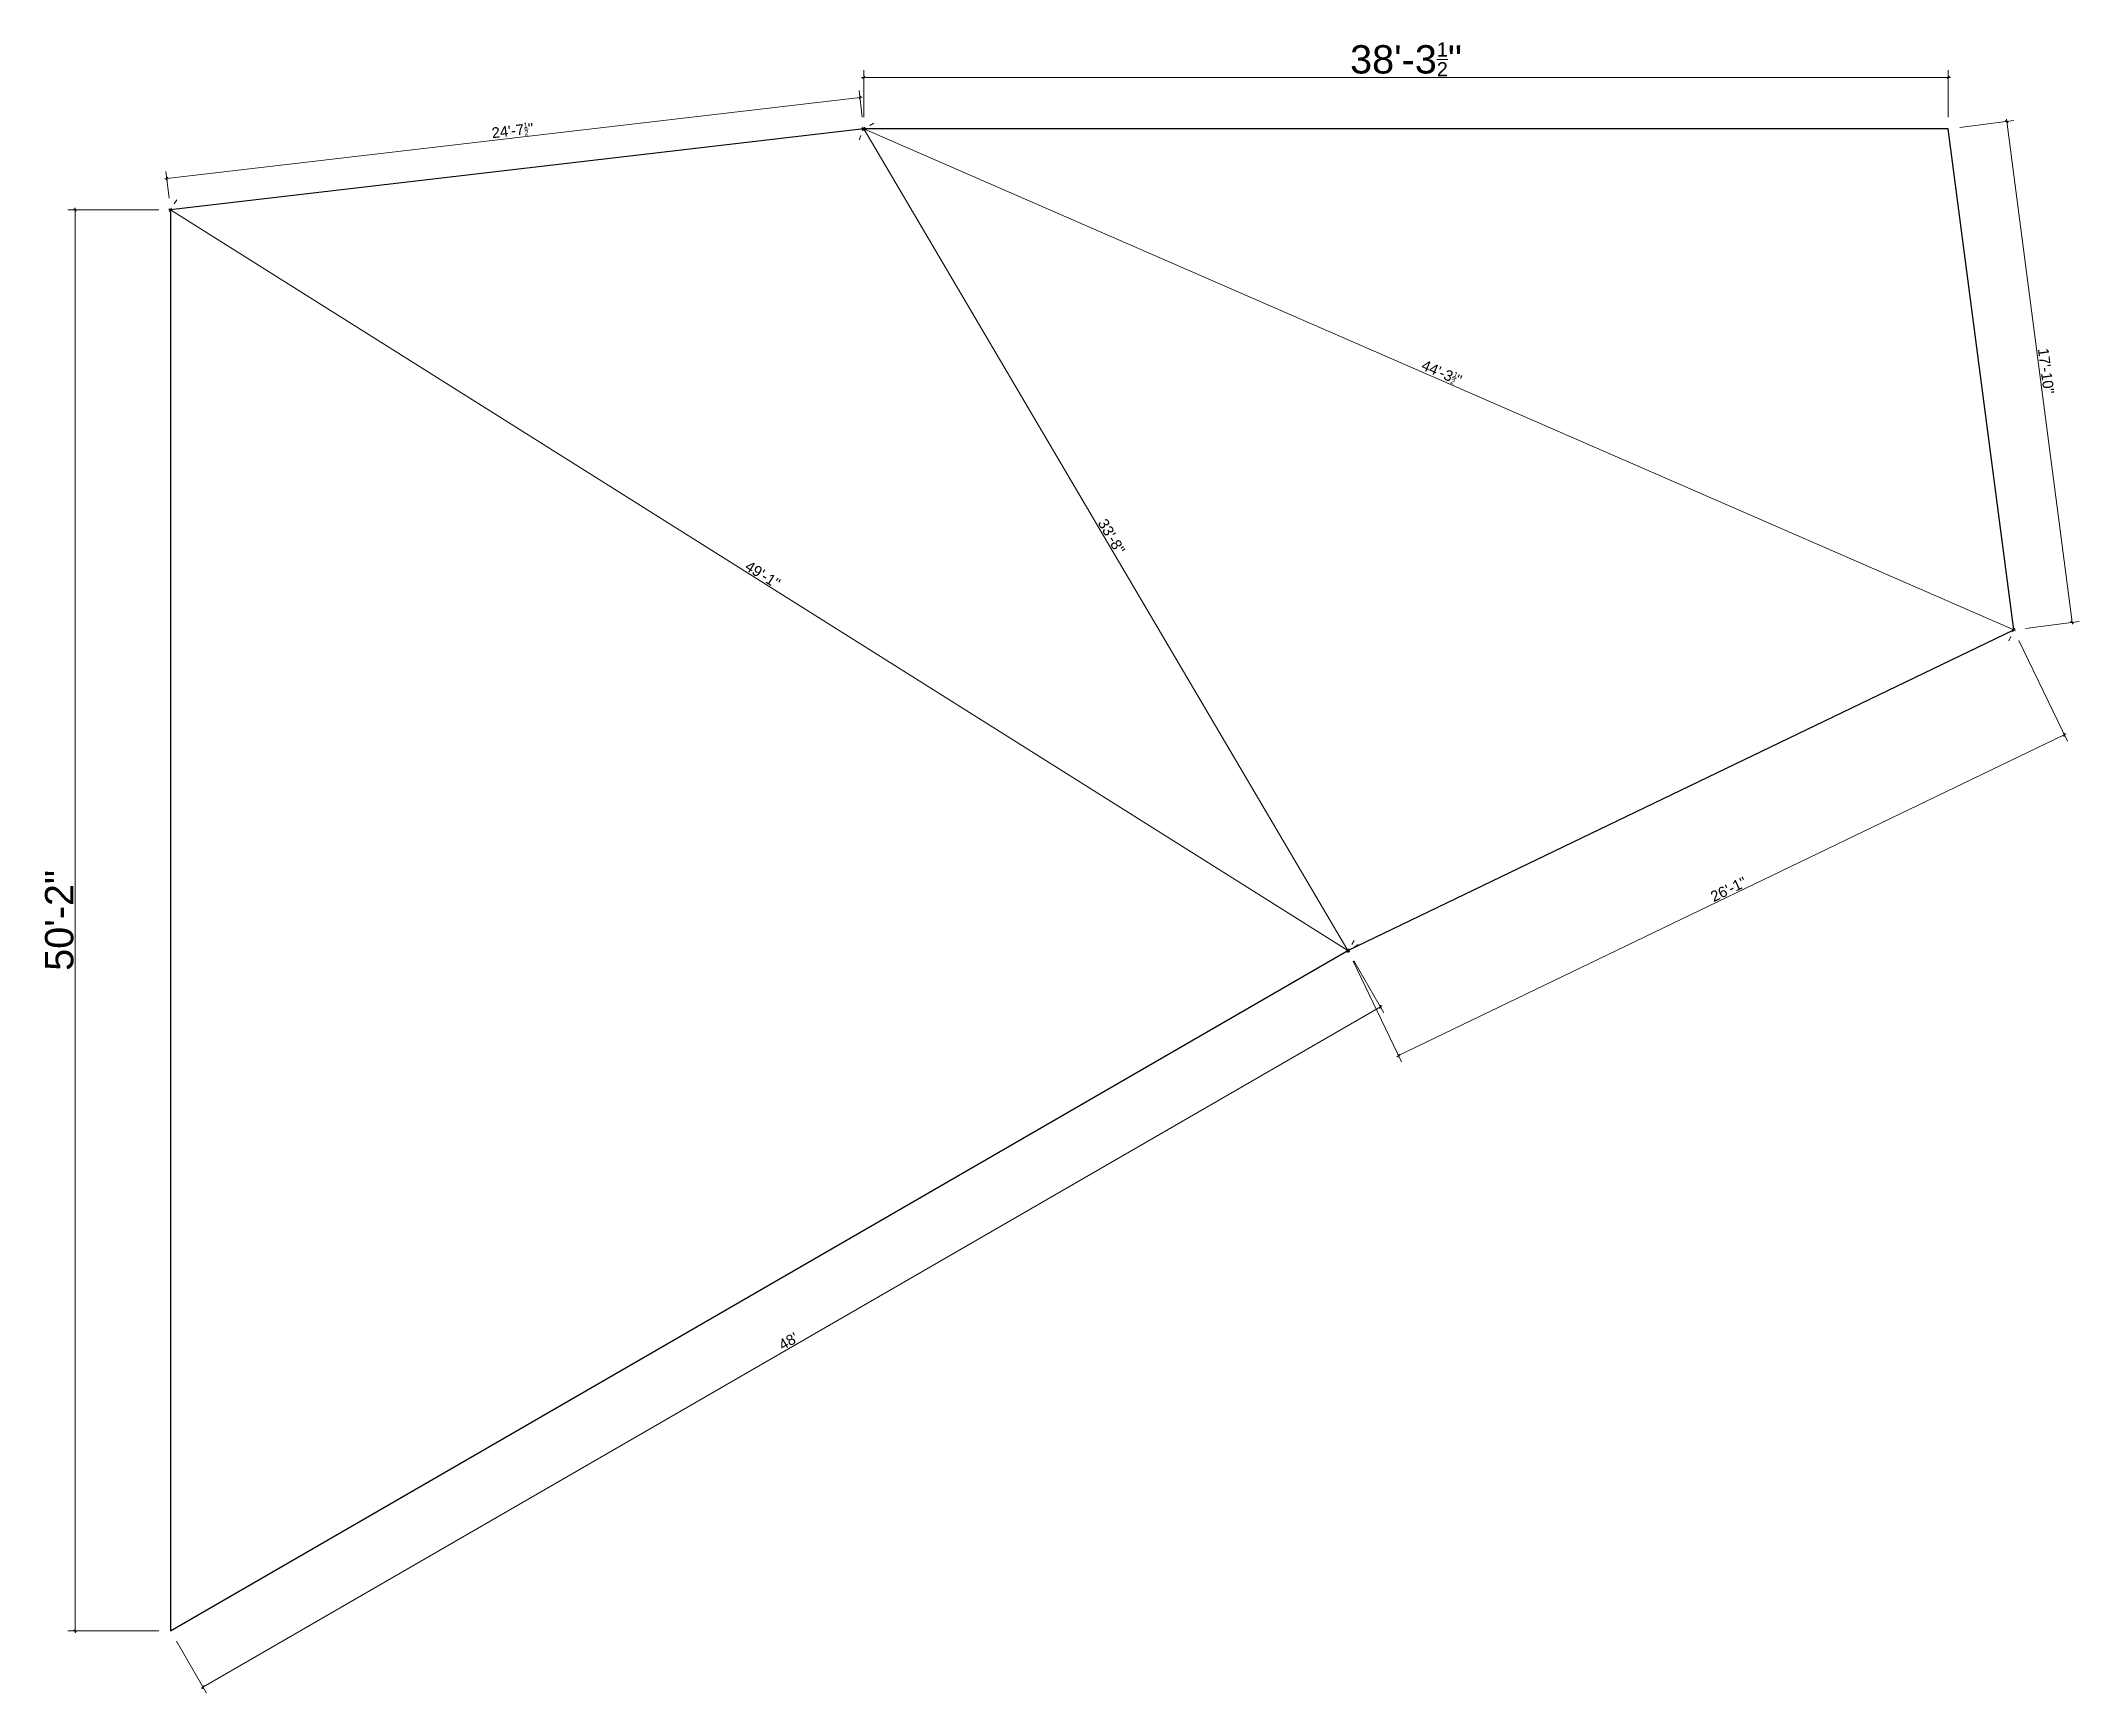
# Model space of a CAD drawing. Header units: inches. Extents: x 2 to 197762, y -33236 to 9.
# Drawn here: x 30099 to 30962, y -17818 to -17118 of the extents above; entities that cross this region are included whole.
import ezdxf

# ---------------------------------------------------------------- set-up
doc = ezdxf.new("R2010")
doc.units = ezdxf.units.IN
doc.header["$LTSCALE"] = 5
doc.header["$MEASUREMENT"] = 0
doc.layers.add('A-WALL', color=7, linetype='Continuous', lineweight=9)
doc.layers.add('dim line', color=7, linetype='Continuous', lineweight=15, true_color=0xfab2b2)
doc.layers.add('WALL', color=7, linetype='Continuous')
doc.styles.get("Standard").update_dxf_attribs({"font": 'arial.ttf'})
doc.dimstyles.new('Standard$0', dxfattribs={"dimtxt": 6, "dimasz": 4, "dimexe": 3, "dimexo": 6, "dimgap": 3, "dimtad": 1, "dimdec": 1, "dimzin": 0, "dimdsep": 46, "dimlunit": 4, "dimtxsty": 'Standard', "dimcen": 0.09, "dimclrd": 6, "dimclre": 6, "dimclrt": 7, "dimadec": 0, "dimazin": 0, "dimtfac": 1, "dimtdec": 1, "dimtix": 1, "dimtofl": 0, "dimtmove": 1, "dimatfit": 3, "dimfxl": 1, "dimtolj": 1, "dimtzin": 0, "dimlwd": 18, "dimlwe": 18, "dimarcsym": 0})

msp = doc.modelspace()

# ---------------------------------------------------------------- blocks, each defined once
blk = doc.blocks.new('oblique')
at = {"color": 0, "lineweight": -2}
blk.add_line((0.25, 0.25), (-0.25, -0.25), dxfattribs=at)
at = {"layer": 'dim line', "lineweight": 9}
for p, q in [((-0.4375, 0), (0.4375, 0)), ((0, 0.4375), (0, -0.4375))]:
    blk.add_line(p, q, dxfattribs=at)
blk = doc.blocks.new('*D516')
at = {"layer": 'A-WALL', "color": 33, "lineweight": 0, "ltscale": 5, "transparency": 16777216}
blk.add_line((30445.74, -17142.08), (30152.12, -17176.35), dxfattribs=at)
at = {"layer": 'A-WALL', "color": 47, "lineweight": 0, "ltscale": 5, "transparency": 16777216}
for p, q in [((30446.71, -17150.47), (30445.39, -17139.1)), ((30153.1, -17184.73), (30151.77, -17173.37))]:
    blk.add_line(p, q, dxfattribs=at)
at = {"layer": 'Defpoints', "color": 0, "ltscale": 5, "transparency": 16777216}
for p in [(30447.29, -17155.43), (30152.12, -17176.35), (30153.68, -17189.7)]:
    blk.add_point(p, dxfattribs=at)
at = {"layer": 'A-WALL', "color": 33, "lineweight": 0, "ltscale": 5, "transparency": 16777216, "xscale": 2, "yscale": 2, "zscale": 2}
for p, rotation in [((30445.74, -17142.08), 6.656485109489738), ((30152.12, -17176.35), 186.6564851094898)]:
    blk.add_blockref('oblique', p, dxfattribs=dict(at, rotation=rotation))
at = {"layer": 'A-WALL', "color": 7, "ltscale": 5, "transparency": 16777216, "insert": (30298.56, -17156.1), "char_height": 4.5, "attachment_point": 5, "rotation": 6.65649}
blk.add_mtext('\\A1;24\'-7{\\H0.5x;\\S1/2;}"', dxfattribs=at)
blk = doc.blocks.new('_OBLIQUE')
at = {"color": 0, "linetype": 'ByBlock'}
blk.add_line((-0.5, -0.5), (0.5, 0.5), dxfattribs=at)
blk = doc.blocks.new('*D517')
at = {"layer": 'A-WALL', "color": 47, "lineweight": 0, "ltscale": 5, "transparency": 16777216}
for p, q in [((30447.29, -17150.43), (30447.29, -17130.55)), ((30906.68, -17150.43), (30906.68, -17130.55))]:
    blk.add_line(p, q, dxfattribs=at)
at = {"layer": 'A-WALL', "color": 33, "lineweight": 0, "ltscale": 5, "transparency": 16777216}
blk.add_line((30906.68, -17133.55), (30447.29, -17133.55), dxfattribs=at)
at = {"layer": 'Defpoints', "color": 0, "ltscale": 5, "transparency": 16777216}
for p in [(30447.29, -17133.55), (30447.29, -17155.43), (30906.68, -17155.43)]:
    blk.add_point(p, dxfattribs=at)
at = {"layer": 'A-WALL', "color": 33, "lineweight": 0, "ltscale": 5, "transparency": 16777216, "xscale": 2, "yscale": 2, "zscale": 2, "rotation": 180}
blk.add_blockref('oblique', (30447.29, -17133.55), dxfattribs=at)
at = {"layer": 'A-WALL', "color": 33, "lineweight": 0, "ltscale": 5, "transparency": 16777216, "xscale": 2, "yscale": 2, "zscale": 2}
blk.add_blockref('oblique', (30906.68, -17133.55), dxfattribs=at)
at = {"layer": 'A-WALL', "color": 7, "ltscale": 5, "transparency": 16777216, "insert": (30676.98, -17125.92), "char_height": 12, "attachment_point": 5}
blk.add_mtext('\\A1;38\'-3{\\H0.5x;\\S1/2;}"', dxfattribs=at)
blk = doc.blocks.new('*D518')
at = {"layer": 'A-WALL', "color": 47, "lineweight": 0, "ltscale": 5, "transparency": 16777216}
for p, q in [((30911.63, -17154.79), (30934.44, -17151.81)), ((30939.33, -17366.99), (30962.13, -17364.01))]:
    blk.add_line(p, q, dxfattribs=at)
at = {"layer": 'A-WALL', "color": 33, "lineweight": 0, "ltscale": 5, "transparency": 16777216}
blk.add_line((30959.16, -17364.4), (30931.46, -17152.2), dxfattribs=at)
at = {"layer": 'Defpoints', "color": 0, "ltscale": 5, "transparency": 16777216}
for p in [(30906.68, -17155.43), (30931.46, -17152.2), (30934.37, -17367.63)]:
    blk.add_point(p, dxfattribs=at)
at = {"layer": 'A-WALL', "color": 33, "lineweight": 0, "ltscale": 5, "transparency": 16777216, "xscale": 2, "yscale": 2, "zscale": 2}
for p, rotation in [((30931.46, -17152.2), 97.43550611295043), ((30959.16, -17364.4), 277.4355061129505)]:
    blk.add_blockref('oblique', p, dxfattribs=dict(at, rotation=rotation))
at = {"layer": 'A-WALL', "color": 7, "ltscale": 5, "transparency": 16777216, "insert": (30948.08, -17257.94), "char_height": 4.5, "attachment_point": 5, "rotation": 277.43551}
blk.add_mtext('\\A1;17\'-10"', dxfattribs=at)
blk = doc.blocks.new('*D519')
at = {"layer": 'A-WALL', "color": 47, "lineweight": 0, "ltscale": 5, "transparency": 16777216}
for p, q in [((30936.54, -17372.14), (30957.1, -17414.81)), ((30654.56, -17508.01), (30675.12, -17550.68))]:
    blk.add_line(p, q, dxfattribs=at)
at = {"layer": 'A-WALL', "color": 33, "lineweight": 0, "ltscale": 5, "transparency": 16777216}
blk.add_line((30673.82, -17547.98), (30955.8, -17412.11), dxfattribs=at)
at = {"layer": 'Defpoints', "color": 0, "ltscale": 5, "transparency": 16777216}
for p in [(30934.37, -17367.63), (30955.8, -17412.11), (30652.39, -17503.5)]:
    blk.add_point(p, dxfattribs=at)
at = {"layer": 'A-WALL', "color": 33, "lineweight": 0, "ltscale": 5, "transparency": 16777216, "xscale": 2, "yscale": 2, "zscale": 2}
for p, rotation in [((30955.8, -17412.11), 25.72641114425587), ((30673.82, -17547.98), 205.7264111442559)]:
    blk.add_blockref('oblique', p, dxfattribs=dict(at, rotation=rotation))
at = {"layer": 'A-WALL', "color": 7, "ltscale": 5, "transparency": 16777216, "insert": (30813.6, -17477.52), "char_height": 4.5, "attachment_point": 5, "rotation": 25.72641}
blk.add_mtext('\\A1;26\'-1"', dxfattribs=at)
blk = doc.blocks.new('*D520')
at = {"layer": 'A-WALL', "color": 47, "lineweight": 0, "ltscale": 5, "transparency": 16777216}
for p, q in [((30654.89, -17507.83), (30667.65, -17529.9)), ((30156.18, -17796.03), (30168.93, -17818.1))]:
    blk.add_line(p, q, dxfattribs=at)
at = {"layer": 'A-WALL', "color": 33, "lineweight": 0, "ltscale": 5, "transparency": 16777216}
blk.add_line((30167.43, -17815.51), (30666.15, -17527.31), dxfattribs=at)
at = {"layer": 'Defpoints', "color": 0, "ltscale": 5, "transparency": 16777216}
for p in [(30652.39, -17503.5), (30666.15, -17527.31), (30153.68, -17791.7)]:
    blk.add_point(p, dxfattribs=at)
at = {"layer": 'A-WALL', "color": 33, "lineweight": 0, "ltscale": 5, "transparency": 16777216, "xscale": 2, "yscale": 2, "zscale": 2}
for p, rotation in [((30666.15, -17527.31), 30.02282740669087), ((30167.43, -17815.51), 210.0228274066909)]:
    blk.add_blockref('oblique', p, dxfattribs=dict(at, rotation=rotation))
at = {"layer": 'A-WALL', "color": 7, "ltscale": 5, "transparency": 16777216, "insert": (30415.39, -17668.98), "char_height": 4.5, "attachment_point": 5, "rotation": 30.02283}
blk.add_mtext("\\A1;48'", dxfattribs=at)
blk = doc.blocks.new('*D521')
at = {"layer": 'A-WALL', "color": 47, "lineweight": 0, "ltscale": 5, "transparency": 16777216}
for p, q in [((30148.68, -17189.7), (30110.24, -17189.7)), ((30148.68, -17791.7), (30110.24, -17791.7))]:
    blk.add_line(p, q, dxfattribs=at)
at = {"layer": 'A-WALL', "color": 33, "lineweight": 0, "ltscale": 5, "transparency": 16777216}
blk.add_line((30113.24, -17189.7), (30113.24, -17791.7), dxfattribs=at)
at = {"layer": 'Defpoints', "color": 0, "ltscale": 5, "transparency": 16777216}
for p in [(30153.68, -17189.7), (30113.24, -17791.7), (30153.68, -17791.7)]:
    blk.add_point(p, dxfattribs=at)
at = {"layer": 'A-WALL', "color": 33, "lineweight": 0, "ltscale": 5, "transparency": 16777216, "xscale": 2, "yscale": 2, "zscale": 2}
for p, rotation in [((30113.24, -17189.7), 90), ((30113.24, -17791.7), 270)]:
    blk.add_blockref('oblique', p, dxfattribs=dict(at, rotation=rotation))
at = {"layer": 'A-WALL', "color": 7, "ltscale": 5, "transparency": 16777216, "insert": (30106.61, -17490.7), "char_height": 12, "attachment_point": 5, "rotation": 90}
blk.add_mtext('\\A1;50\'-2"', dxfattribs=at)
blk = doc.blocks.new('*D522')
at = {"layer": 'A-WALL', "color": 33, "lineweight": 0, "ltscale": 5, "transparency": 16777216}
blk.add_line((30153.68, -17189.7), (30652.39, -17503.5), dxfattribs=at)
at = {"layer": 'A-WALL', "color": 47, "lineweight": 0, "ltscale": 5, "transparency": 16777216}
for p, q in [((30156.34, -17185.47), (30155.27, -17187.16)), ((30655.05, -17499.27), (30653.99, -17500.96))]:
    blk.add_line(p, q, dxfattribs=at)
at = {"layer": 'Defpoints', "color": 0, "ltscale": 5, "transparency": 16777216}
for p in [(30153.68, -17189.7), (30652.39, -17503.5), (30652.39, -17503.5)]:
    blk.add_point(p, dxfattribs=at)
at = {"layer": 'A-WALL', "color": 33, "lineweight": 0, "ltscale": 5, "transparency": 16777216, "xscale": 2, "yscale": 2, "zscale": 2}
for p, rotation in [((30153.68, -17189.7), 147.8211343331259), ((30652.39, -17503.5), 327.8211343331259)]:
    blk.add_blockref('oblique', p, dxfattribs=dict(at, rotation=rotation))
at = {"layer": 'A-WALL', "color": 7, "ltscale": 5, "transparency": 16777216, "insert": (30404.52, -17344.23), "char_height": 4.5, "attachment_point": 5, "rotation": 327.82113}
blk.add_mtext('\\A1;49\'-1"', dxfattribs=at)
blk = doc.blocks.new('*D523')
at = {"layer": 'A-WALL', "color": 33, "lineweight": 0, "ltscale": 5, "transparency": 16777216}
blk.add_line((30447.29, -17155.43), (30652.39, -17503.5), dxfattribs=at)
at = {"layer": 'A-WALL', "color": 47, "lineweight": 0, "ltscale": 5, "transparency": 16777216}
for p, q in [((30451.6, -17152.9), (30449.88, -17153.91)), ((30656.7, -17500.96), (30654.98, -17501.98))]:
    blk.add_line(p, q, dxfattribs=at)
at = {"layer": 'Defpoints', "color": 0, "ltscale": 5, "transparency": 16777216}
for p in [(30447.29, -17155.43), (30652.39, -17503.5), (30652.39, -17503.5)]:
    blk.add_point(p, dxfattribs=at)
at = {"layer": 'A-WALL', "color": 33, "lineweight": 0, "ltscale": 5, "transparency": 16777216, "xscale": 2, "yscale": 2, "zscale": 2}
for p, rotation in [((30447.29, -17155.43), 120.5085900979861), ((30652.39, -17503.5), 300.5085900979861)]:
    blk.add_blockref('oblique', p, dxfattribs=dict(at, rotation=rotation))
at = {"layer": 'A-WALL', "color": 7, "ltscale": 5, "transparency": 16777216, "insert": (30552.25, -17328.05), "char_height": 4.5, "attachment_point": 5, "rotation": 300.50859}
blk.add_mtext('\\A1;33\'-8"', dxfattribs=at)
blk = doc.blocks.new('*D524')
at = {"layer": 'A-WALL', "color": 33, "lineweight": 0, "ltscale": 5, "transparency": 16777216}
blk.add_line((30447.29, -17155.43), (30934.37, -17367.63), dxfattribs=at)
at = {"layer": 'A-WALL', "color": 47, "lineweight": 0, "ltscale": 5, "transparency": 16777216}
for p, q in [((30445.3, -17160.02), (30446.1, -17158.18)), ((30932.37, -17372.22), (30933.17, -17370.39))]:
    blk.add_line(p, q, dxfattribs=at)
at = {"layer": 'Defpoints', "color": 0, "ltscale": 5, "transparency": 16777216}
for p in [(30447.29, -17155.43), (30934.37, -17367.63), (30934.37, -17367.63)]:
    blk.add_point(p, dxfattribs=at)
at = {"layer": 'A-WALL', "color": 33, "lineweight": 0, "ltscale": 5, "transparency": 16777216, "xscale": 2, "yscale": 2, "zscale": 2}
for p, rotation in [((30447.29, -17155.43), 156.4590553134305), ((30934.37, -17367.63), 336.4590553134306)]:
    blk.add_blockref('oblique', p, dxfattribs=dict(at, rotation=rotation))
at = {"layer": 'A-WALL', "color": 7, "ltscale": 5, "transparency": 16777216, "insert": (30692.1, -17258.62), "char_height": 4.5, "attachment_point": 5, "rotation": 336.45906}
blk.add_mtext('\\A1;44\'-3{\\H0.5x;\\S1/2;}"', dxfattribs=at)

# ---------------------------------------------------------------- dimensions: what is measured, and where the dimension line sits
at = {"layer": 'A-WALL', "ltscale": 5}
dim = msp.add_linear_dim(base=(30447.29, -17133.55), p1=(30906.68, -17155.43), p2=(30447.29, -17155.43), dimstyle='Standard$0', override={"dimtxt": 12, "dimasz": 2, "dimexo": 5, "dimgap": 0.5, "dimzin": 12, "dimpost": '\\X', "dimblk": 'oblique', "dimcen": 3, "dimclrd": 33, "dimclre": 47, "dimtfac": 0.5, "dimfxl": 3, "dimlwd": 0, "dimlwe": 0}, dxfattribs=at)
dim.commit()
dim.dimension.update_dxf_attribs({"geometry": '*D517', "text_midpoint": (30676.98, -17125.92)})
for p1, p2, distance, picture, middle in [((30447.29, -17155.43), (30153.68, -17189.7), -13.44, '*D516', (30298.56, -17156.1)), ((30447.29, -17155.43), (30934.37, -17367.63), 0, '*D524', (30692.1, -17258.62)), ((30447.29, -17155.43), (30652.39, -17503.5), 0, '*D523', (30552.25, -17328.05)), ((30934.37, -17367.63), (30906.68, -17155.43), -25, '*D518', (30948.08, -17257.94)), ((30153.68, -17189.7), (30652.39, -17503.5), 0, '*D522', (30404.52, -17344.23)), ((30652.39, -17503.5), (30934.37, -17367.63), -49.37, '*D519', (30813.6, -17477.52)), ((30153.68, -17791.7), (30652.39, -17503.5), -27.49, '*D520', (30415.39, -17668.98))]:
    dim = msp.add_aligned_dim(p1=p1, p2=p2, distance=distance, dimstyle='Standard$0', override={"dimtxt": 4.5, "dimasz": 2, "dimexo": 5, "dimgap": 0.5, "dimzin": 12, "dimpost": '\\X', "dimblk": 'oblique', "dimcen": 3, "dimclrd": 33, "dimclre": 47, "dimtfac": 0.5, "dimfxl": 3, "dimlwd": 0, "dimlwe": 0}, dxfattribs=at)
    dim.commit()
    dim.dimension.update_dxf_attribs({"geometry": picture, "text_midpoint": middle})
dim = msp.add_linear_dim(base=(30113.24, -17791.7), p1=(30153.68, -17189.7), p2=(30153.68, -17791.7), angle=90, dimstyle='Standard$0', override={"dimtxt": 12, "dimasz": 2, "dimexo": 5, "dimgap": 0.5, "dimzin": 12, "dimpost": '\\X', "dimblk": 'oblique', "dimcen": 3, "dimclrd": 33, "dimclre": 47, "dimtfac": 0.5, "dimfxl": 3, "dimlwd": 0, "dimlwe": 0}, dxfattribs=at)
dim.commit()
dim.dimension.update_dxf_attribs({"geometry": '*D521', "text_midpoint": (30106.61, -17490.7)})

# ---------------------------------------------------------------- linework, layer by layer
at = {"layer": 'WALL', "ltscale": 5}
msp.add_lwpolyline([(30652.39, -17503.5), (30934.37, -17367.63), (30906.68, -17155.43), (30447.29, -17155.43), (30153.68, -17189.7), (30153.68, -17791.7), (30652.39, -17503.5)], dxfattribs=at)

msp.set_redraw_order([(e.dxf.handle, doc.entitydb.next_handle()) for e in msp.query("TEXT MTEXT ATTDEF DIMENSION ARC_DIMENSION")])  # texts and dimensions are drawn at this point

doc.saveas('drawing.dxf')
